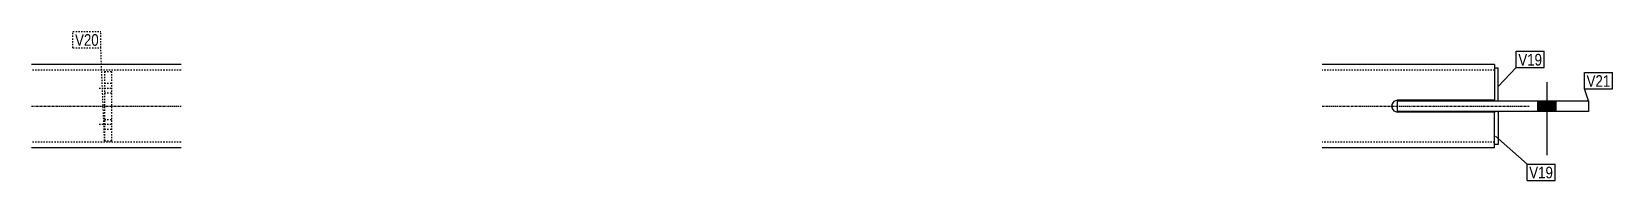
# Model space of a CAD drawing. Header units: millimetres. Extents: x 7 to 31723, y 5 to 663.
# Drawn here: x 13538 to 15813, y 13 to 228 of the extents above; entities that cross this region are included whole.
import ezdxf

# ---------------------------------------------------------------- set-up
doc = ezdxf.new("R2010")
doc.units = ezdxf.units.MM
doc.linetypes.add('DXK_LINE_DOT2', pattern=[3.9198, 1.9599, -1.9599])
doc.linetypes.add('DXK_LINE_DOT3', pattern=[5.9187, 2.979, -0.9799, 0.9799, -0.9799])
doc.layers.add('STÅL', color=7, linetype='Continuous')
doc.layers.add('TEKST', color=7, linetype='Continuous')
doc.styles.add('Arial Narrow', font='ARIALN.TTF', dxfattribs={"height": 0.2})

msp = doc.modelspace()

# ---------------------------------------------------------------- hatches: boundary and pattern name
at = {"layer": 'STÅL', "linetype": 'Continuous'}
msp.add_hatch(color=96, dxfattribs=at).paths.add_polyline_path([(15731.1, 127.7), (15705.1, 127.7), (15705.1, 112.7), (15731.1, 112.7)])
msp.add_hatch(color=96, dxfattribs=at).paths.add_polyline_path([(15731.1, 127.7), (15705.1, 127.7), (15705.1, 112.7), (15731.1, 112.7)])

# ---------------------------------------------------------------- linework, layer by layer
at = {"layer": 'STÅL', "color": 2, "linetype": 'Continuous'}
for p, q in [((13753, 180.2), (13538, 180.2)), ((15643.1, 180.2), (15395.1, 180.2)), ((15643.1, 180.2), (15643.1, 160.2)), ((15648.1, 175.2), (15643.1, 175.2)), ((15643.1, 160.2), (15643.1, 128.7)), ((15648.1, 127.7), (15648.1, 175.2)), ((15503.6, 128.7), (15500.4, 128.1)), ((15503.1, 127.7), (15778.1, 127.7)), ((15503.1, 127.7), (15503.1, 112.7)), ((15643.1, 128.7), (15503.6, 128.7)), ((15643.1, 128.7), (15643.1, 127.7)), ((15778.1, 127.7), (15778.1, 112.7)), ((15500.4, 112.4), (15503.6, 111.7)), ((15778.1, 112.7), (15503.1, 112.7)), ((15643.1, 111.7), (15503.6, 111.7)), ((15643.1, 111.7), (15643.1, 112.7)), ((15643.1, 60.2), (15643.1, 111.7)), ((15648.1, 112.7), (15648.1, 65.2)), ((13753, 60.2), (13538, 60.2)), ((15643.1, 60.2), (15395.1, 60.2)), ((15648.1, 65.2), (15643.1, 65.2))]:
    msp.add_line(p, q, dxfattribs=at)
at = {"layer": 'STÅL', "color": 7, "linetype": 'DXK_LINE_DOT2'}
for p, q in [((13753, 172.2), (13538, 172.2)), ((13643, 170.2), (13643, 70.2)), ((13643, 170.2), (13653, 170.2)), ((13653, 170.2), (13653, 70.2)), ((15643.1, 172.2), (15395.1, 172.2)), ((15643.1, 178.7), (15643.1, 175.2)), ((15643.1, 175.2), (15643.1, 128.7)), ((15643.1, 127.7), (15648.1, 127.7)), ((15643.1, 112.7), (15648.1, 112.7)), ((15643.1, 65.2), (15643.1, 111.7)), ((13643, 70.2), (13653, 70.2)), ((13753, 68.2), (13538, 68.2)), ((15643.1, 68.2), (15395.1, 68.2))]:
    msp.add_line(p, q, dxfattribs=at)
at = {"layer": 'STÅL', "color": 96, "linetype": 'DXK_LINE_DOT2'}
for p, q in [((13635, 146.2), (13653, 146.2)), ((13643, 153.2), (13653, 153.2)), ((13643, 139.2), (13653, 139.2)), ((13635, 94.2), (13653, 94.2)), ((13643, 101.2), (13653, 101.2)), ((13643, 87.2), (13653, 87.2))]:
    msp.add_line(p, q, dxfattribs=at)
at = {"layer": 'STÅL', "color": 96, "linetype": 'Continuous'}
for p, q in [((15718.1, 154.7), (15718.1, 49.7)), ((15718.1, 154.7), (15718.1, 49.7)), ((15705.1, 127.7), (15705.1, 112.7)), ((15705.1, 127.7), (15705.1, 112.7)), ((15731.1, 127.7), (15731.1, 112.7)), ((15731.1, 127.7), (15731.1, 112.7))]:
    msp.add_line(p, q, dxfattribs=at)
at = {"layer": 'STÅL', "color": 7, "linetype": 'DXK_LINE_DOT3'}
for p, q in [((13538, 120.2), (13753, 120.2)), ((15395.1, 120.2), (15693.1, 120.2))]:
    msp.add_line(p, q, dxfattribs=at)
at = {"layer": 'STÅL', "color": 2, "linetype": 'Continuous'}
msp.add_arc((15503.6, 120.2), 8.5, 112.5, 247.5, dxfattribs=at)

# ---------------------------------------------------------------- wipeouts: each hides what was drawn before it
at = {"color": 0}
for points in [[(13634.6, 207.2), (13634.6, 224.7), (13600.5, 224.7), (13600.5, 207.2)], [(15711.5, 178.8), (15711.5, 196.3), (15677.3, 196.3), (15677.3, 178.8)], [(15809.6, 148.1), (15809.6, 165.6), (15775.5, 165.6), (15775.5, 148.1)], [(15727.1, 16.3), (15727.1, 33.8), (15693, 33.8), (15693, 16.3)]]:
    msp.add_wipeout(points, dxfattribs=at).dxf.layer = 'TEKST'

# ---------------------------------------------------------------- next in the draw order: wipeouts: each hides what was drawn before it
for points in [[(13634.6, 207.2), (13634.6, 224.7), (13600.5, 224.7), (13600.5, 207.2)], [(15711.5, 178.8), (15711.5, 196.3), (15677.3, 196.3), (15677.3, 178.8)], [(15809.6, 148.1), (15809.6, 165.6), (15775.5, 165.6), (15775.5, 148.1)], [(15727.1, 16.3), (15727.1, 33.8), (15693, 33.8), (15693, 16.3)]]:
    msp.add_wipeout(points, dxfattribs=at).dxf.layer = 'TEKST'

# ---------------------------------------------------------------- next in the draw order: linework, layer by layer
at = {"layer": 'TEKST', "color": 7, "linetype": 'DXK_LINE_DOT2'}
for p, q in [((13597.5, 227.7), (13637.6, 227.7)), ((13597.5, 204.2), (13597.5, 227.7)), ((13637.6, 204.2), (13637.6, 227.7)), ((13597.5, 204.2), (13637.6, 204.2)), ((13643, 70.2), (13637.6, 204.2))]:
    msp.add_line(p, q, dxfattribs=at)
at = {"layer": 'TEKST', "color": 7, "linetype": 'Continuous'}
for p, q in [((15674.3, 199.3), (15714.5, 199.3)), ((15674.3, 175.8), (15674.3, 199.3)), ((15714.5, 175.8), (15714.5, 199.3)), ((15648.1, 148.7), (15674.3, 175.8)), ((15674.3, 175.8), (15714.5, 175.8)), ((15772.5, 168.6), (15812.6, 168.6)), ((15772.5, 145.1), (15772.5, 168.6)), ((15812.6, 145.1), (15812.6, 168.6)), ((15778.1, 127.7), (15772.5, 145.1)), ((15772.5, 145.1), (15812.6, 145.1)), ((15644.4, 77.2), (15690, 36.8)), ((15690, 36.8), (15730.1, 36.8)), ((15690, 13.3), (15690, 36.8)), ((15730.1, 13.3), (15730.1, 36.8)), ((15690, 13.3), (15730.1, 13.3))]:
    msp.add_line(p, q, dxfattribs=at)

# ---------------------------------------------------------------- next in the draw order: texts
at = {"layer": 'TEKST', "color": 3, "style": 'Arial Narrow'}
for s, p in [('V20', (13600.5, 207.2)), ('V19', (15677.3, 178.8)), ('V21', (15775.5, 148.1)), ('V19', (15693, 16.3))]:
    msp.add_text(s, height=16.7, dxfattribs=at).set_placement(p)

doc.saveas('drawing.dxf')
